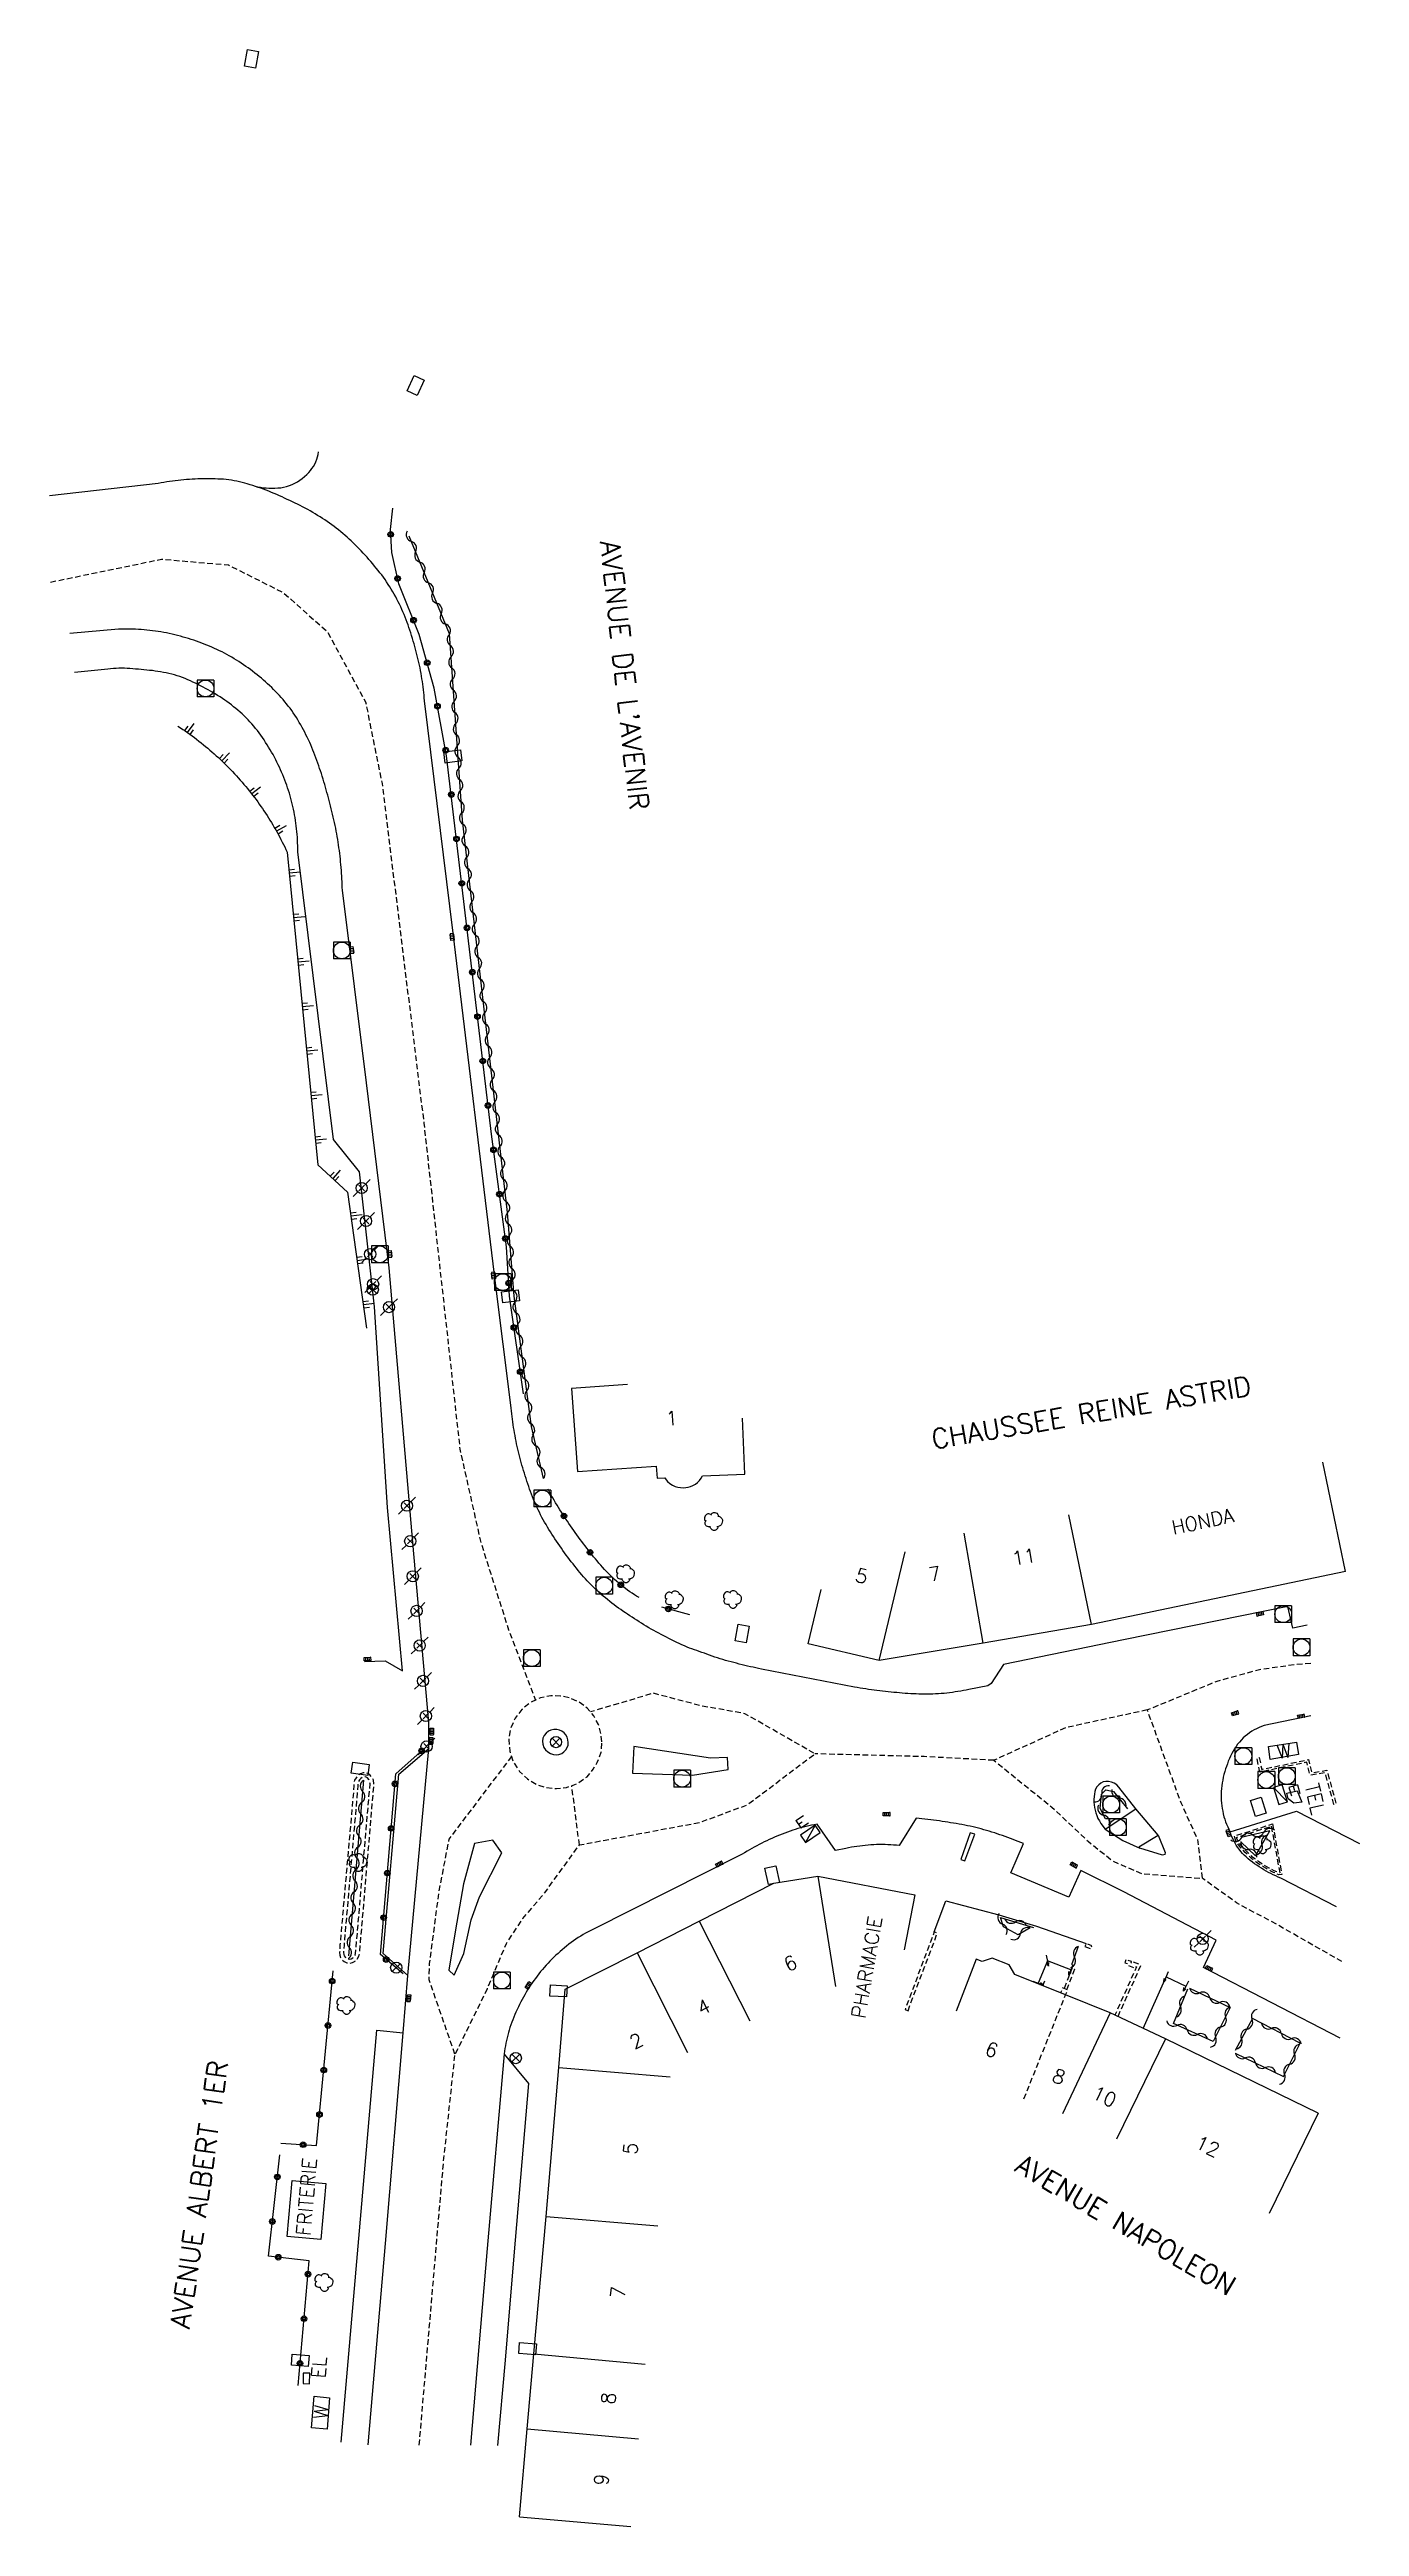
# Model space of a CAD drawing. Header units: millimetres. Extents: x 150050 to 151000, y 152675 to 153000.
# Drawn here: x 150528.7 to 150645.9, y 152695.9 to 152917.4 of the extents above; entities that cross this region are included whole.
import ezdxf
from ezdxf.enums import TextEntityAlignment as Align

# ---------------------------------------------------------------- set-up
doc = ezdxf.new("R2010")
doc.units = ezdxf.units.MM
doc.linetypes.add('DASHED', pattern=[0.75, 0.5, -0.25])
doc.layers.get('0').update_dxf_attribs({"linetype": 'CONTINUOUS'})
for name, color, linetype in [('W0001', 6, 'DASHED'), ('W0008', 7, 'CONTINUOUS'), ('W0017', 7, 'CONTINUOUS'), ('W0100', 7, 'CONTINUOUS'), ('W0105', 7, 'CONTINUOUS'), ('W0112', 1, 'DASHED'), ('W0211', 2, 'CONTINUOUS'), ('W0300', 7, 'CONTINUOUS'), ('W0310', 3, 'CONTINUOUS'), ('W0322', 7, 'CONTINUOUS'), ('W0400', 7, 'CONTINUOUS'), ('W0420', 7, 'CONTINUOUS'), ('W0430', 7, 'CONTINUOUS'), ('W0454', 7, 'CONTINUOUS'), ('W0469', 7, 'CONTINUOUS'), ('W0984', 7, 'CONTINUOUS'), ('W0989', 7, 'CONTINUOUS'), ('W0991', 7, 'CONTINUOUS'), ('W1102', 7, 'CONTINUOUS'), ('W1471', 7, 'CONTINUOUS')]:
    doc.layers.add(name, color=color, linetype=linetype)
doc.styles.get("Standard").update_dxf_attribs({"font": 'romans.shx', "width": 0.85})

msp = doc.modelspace()

# ---------------------------------------------------------------- texts
at = {"layer": 'W0984'}
for s, rotation, p in [('HONDA', 11.7545, (150631.84, 152785.76)), ('W', 8.796, (150639.12, 152765.23)), ('TEL', 282.845, (150641.9, 152760.93)), ('PHARMACIE', 80.2518, (150601.82, 152745.89)), ('FRITERIE', 85.0888, (150551.72, 152725.36)), ('EL', 85.7176, (150552.83, 152710.1)), ('W', 85.5282, (150553.01, 152706.12))]:
    msp.add_text(s, height=1.25, rotation=rotation, dxfattribs=at).set_placement(p, align=Align.MIDDLE)
at = {"layer": 'W0989'}
msp.add_text("AVENUE DE L'AVENIR", height=1.75, rotation=276.2522, dxfattribs=at).set_placement((150577.97, 152873.37))
for s, rotation, p in [('CHAUSSEE REINE ASTRID', 9.6357, (150621.88, 152795.5)), ('AVENUE ALBERT 1ER', 81.8017, (150542.1, 152725.58)), ('AVENUE NAPOLEON', 329.5576, (150624.96, 152722.84))]:
    msp.add_text(s, height=1.75, rotation=rotation, dxfattribs=at).set_placement(p, align=Align.MIDDLE)
at = {"layer": 'W0991'}
for s, rotation, p in [('1', 2.9605, (150584.37, 152794.99)), ('11', 9.8929, (150615.87, 152782.59)), ('5', 346.6123, (150601.36, 152780.87)), ('7', 9.4264, (150607.88, 152781.09)), ('6', 26.4004, (150594.98, 152746.24)), ('4', 27.0105, (150587.22, 152742.35)), ('2', 26.7793, (150581.21, 152739.3)), ('6', 338.0975, (150612.98, 152738.51)), ('8', 338.3148, (150619, 152736.1)), ('10', 334.8357, (150623.07, 152734.32)), ('5', 85.242, (150580.68, 152729.67)), ('12', 334.046, (150632.29, 152729.87)), ('7', 84.8283, (150579.56, 152716.82)), ('8', 84.9622, (150578.71, 152707.33)), ('9', 85.0156, (150578.08, 152700.06))]:
    msp.add_text(s, height=1.25, rotation=rotation, dxfattribs=at).set_placement(p, align=Align.MIDDLE)

# ---------------------------------------------------------------- blocks, each defined once
blk = doc.blocks.new('T300')
for p, q in [((-0.8, 0.51), (-0.86, 0.34)), ((-0.86, 0.34), (-0.86, 0.17)), ((-0.86, 0.17), (-0.74, 0.06)), ((-0.69, 0.63), (-0.8, 0.51)), ((-0.8, -0.06), (-0.74, 0.06)), ((-0.74, 0.06), (-0.69, 0.11)), ((-0.57, 0.69), (-0.69, 0.63)), ((-0.46, 0.69), (-0.57, 0.69)), ((-0.29, 0.63), (-0.46, 0.69)), ((-0.29, 0.63), (-0.17, 0.74)), ((-0.23, 0.57), (-0.29, 0.63)), ((-0.17, 0.74), (-0.06, 0.8)), ((-0.06, 0.8), (0.06, 0.8)), ((0.06, 0.8), (0.23, 0.74)), ((0.23, 0.74), (0.34, 0.63)), ((0.34, 0.63), (0.4, 0.51)), ((0.46, 0.46), (0.34, 0.46)), ((0.4, 0.51), (0.4, 0.46)), ((0.57, 0.4), (0.46, 0.46)), ((0.57, 0.4), (0.69, 0.29)), ((0.69, 0.29), (0.74, 0.17)), ((0.74, 0.06), (0.69, -0.17)), ((0.74, 0.17), (0.74, 0.06)), ((-0.8, -0.17), (-0.8, -0.06)), ((-0.8, -0.23), (-0.8, -0.17)), ((-0.74, -0.34), (-0.8, -0.23)), ((-0.69, -0.4), (-0.74, -0.34)), ((-0.51, -0.46), (-0.69, -0.4)), ((-0.4, -0.46), (-0.51, -0.46)), ((-0.4, -0.46), (-0.34, -0.46)), ((-0.34, -0.46), (-0.34, -0.4)), ((-0.34, -0.51), (-0.34, -0.46)), ((-0.29, -0.63), (-0.34, -0.51)), ((-0.17, -0.74), (-0.29, -0.63)), ((-0.06, -0.8), (-0.17, -0.74)), ((0.06, -0.8), (-0.06, -0.8)), ((0.17, -0.74), (0.06, -0.8)), ((0.23, -0.69), (0.17, -0.74)), ((0.29, -0.46), (0.23, -0.46)), ((0.29, -0.63), (0.23, -0.69)), ((0.46, -0.4), (0.29, -0.46)), ((0.34, -0.51), (0.29, -0.63)), ((0.34, -0.51), (0.34, -0.46)), ((0.57, -0.34), (0.46, -0.4)), ((0.63, -0.29), (0.57, -0.34)), ((0.69, -0.17), (0.63, -0.29))]:
    blk.add_line(p, q)
blk = doc.blocks.new('T420')
for p, q in [((0.75, 0.75), (-0.75, 0.75)), ((-0.75, 0.75), (-0.75, -0.75)), ((0.75, 0.75), (0.75, -0.75)), ((0.75, -0.75), (-0.75, -0.75))]:
    blk.add_line(p, q)
blk.add_ellipse((0, 0), major_axis=(-0.53, 0.53), ratio=1, start_param=3.926991, end_param=10.210176)
blk = doc.blocks.new('t105o')
for p, q in [((-0.5, 0), (0.5, 0)), ((0.5, 0), (0.2, 0.1)), ((0.5, 0), (0.2, -0.1))]:
    blk.add_line(p, q)
blk = doc.blocks.new('T400')
for p, q in [((-0.15, 0.3), (0.15, 0.3)), ((-0.15, -0.25), (-0.15, 0.3)), ((-0.15, 0.15), (0.15, 0.15)), ((-0.15, 0), (0.15, 0)), ((0.15, 0.3), (0.15, -0.25)), ((-0.15, -0.15), (0.15, -0.15)), ((-0.15, -0.25), (-0.15, -0.3)), ((-0.15, -0.3), (0.15, -0.3)), ((0.15, -0.3), (0.15, -0.25))]:
    blk.add_line(p, q)
blk = doc.blocks.new('T454')
for p, q in [((-0.25, 0.25), (0.25, -0.25)), ((-0.25, -0.25), (0.25, 0.25)), ((0.75, 0.75), (0.375, 0.375)), ((-0.375, -0.375), (-0.75, -0.75))]:
    blk.add_line(p, q)
blk.add_ellipse((0, 0), major_axis=(0.354, 0.354), ratio=1, start_param=5.497787143782138, end_param=11.78097245096172)
blk = doc.blocks.new('T430')
at = {"flags": 128}
for points in [[(0.8, 0.8), (-0.8, 0.8)], [(-0.8, 0.8), (-0.8, 0)], [(0.8, 0.8), (-0.8, 0)], [(-0.8, 0), (0.8, 0)], [(-0.4, 2.1), (0.4, 2.1)], [(-0.4, 2.1), (-0.4, 1.3)], [(-0.4, 1.7), (0, 1.7)], [(-0.4, 1.3), (0.4, 1.3)], [(0.8, 0), (0.8, 0.8)]]:
    blk.add_lwpolyline(points, dxfattribs=at)
blk = doc.blocks.new('t322o')
at = {"color": 0, "linetype": 'Continuous'}
for radius in [0.25, 0.15]:
    blk.add_circle((0, 0), radius, dxfattribs=at)
blk = doc.blocks.new('t310o')
at = {"color": 0, "linetype": 'Continuous'}
for centre, start, end in [((-0.5, 0.38), 216.8699, 323.1304), ((0.5, -0.37), 36.8699, 143.1303)]:
    blk.add_arc(centre, 0.625, start, end, dxfattribs=at)
blk = doc.blocks.new('t211o')
at = {"color": 0, "linetype": 'Continuous'}
for p, q in [((-0.29, 0.5), (-0.29, 0)), ((0, 1), (0, 0)), ((0.29, 0.5), (0.29, 0))]:
    blk.add_line(p, q, dxfattribs=at)
blk = doc.blocks.new('T1471')
at = {"color": 0, "linetype": 'Continuous', "flags": 128}
blk.add_lwpolyline([(-0.75, -0.5), (-0.75, 0.5), (0.75, 0.5), (0.75, -0.5), (-0.75, -0.5)], dxfattribs=at)
blk = doc.blocks.new('T469')
at = {"color": 0, "linetype": 'Continuous', "flags": 128}
for points in [[(-0.35, 0.35), (0.35, -0.35)], [(-0.35, -0.35), (0.35, 0.35)]]:
    blk.add_lwpolyline(points, dxfattribs=at)
at = {"color": 0, "linetype": 'Continuous'}
blk.add_circle((0, 0), 0.5, dxfattribs=at)

# ---------------------------------------------------------------- linework, layer by layer
at = {"layer": 'W0001', "flags": 128}
for points in [[(150528.81, 152869.76), (150538.74, 152871.81), (150544.72, 152871.3), (150549.66, 152868.8), (150553.57, 152865.32), (150556.99, 152859.04), (150558.46, 152851.75), (150562.2, 152821.37), (150565.42, 152792.23), (150567.29, 152783.88), (150569.78, 152776.06), (150572.19, 152769.77)], [(150626.9, 152768.9), (150619.59, 152767.3), (150613.18, 152764.39), (150618.35, 152760.21), (150621.63, 152757.12), (150623.84, 152755.37), (150626.42, 152754.26), (150631.83, 152753.83), (150631.41, 152757.32), (150629.93, 152760.58), (150629.11, 152762.81), (150626.9, 152768.9), (150633.14, 152771.48), (150636.94, 152772.52), (150640.07, 152772.96), (150641.58, 152773.08)], [(150570.04, 152764.74), (150564.44, 152757.34), (150563.54, 152752.73), (150562.69, 152746.22), (150562.64, 152744.78), (150564.98, 152738.04), (150567.88, 152743.97), (150569.58, 152748.01), (150571.05, 152750.25), (150572.91, 152752.41), (150576.11, 152756.82), (150583.02, 152758.12), (150586.89, 152758.84), (150591.1, 152760.4), (150597.18, 152764.97), (150590.92, 152768.56), (150586.9, 152769.28), (150582.73, 152770.39), (150577.1, 152768.72)], [(150613.18, 152764.39), (150606.95, 152764.72), (150597.18, 152764.97)], [(150576.11, 152756.82), (150575.43, 152762.13)], [(150644.31, 152746.39), (150638.49, 152749.7), (150634.89, 152751.64), (150631.83, 152753.83)], [(150561.79, 152703.15), (150563.97, 152728.57), (150564.98, 152738.04)]]:
    msp.add_lwpolyline(points, dxfattribs=at)
msp.add_lwpolyline([(150578.11, 152766.05), (150578.05, 152766.75), (150577.82, 152767.58), (150577.39, 152768.38), (150576.81, 152769.05), (150576.1, 152769.59), (150575.28, 152769.96), (150574.43, 152770.14), (150573.56, 152770.16), (150572.64, 152769.98), (150571.73, 152769.56), (150570.97, 152768.93), (150570.37, 152768.16), (150569.95, 152767.23), (150569.79, 152766.22), (150569.88, 152765.22), (150570.2, 152764.25), (150570.76, 152763.38), (150571.48, 152762.72), (150572.27, 152762.25), (150573.13, 152761.95), (150574.07, 152761.86), (150574.96, 152761.97), (150575.89, 152762.29), (150576.8, 152762.92), (150577.34, 152763.59), (150577.71, 152764.19), (150578.07, 152765.11)], close=True, dxfattribs=at)
at = {"layer": 'W0008', "flags": 128}
for points in [[(150547.01, 152878.36), (150547.11, 152878.33), (150547.36, 152878.28), (150547.6, 152878.24), (150547.84, 152878.2), (150548.09, 152878.18), (150548.34, 152878.17), (150548.6, 152878.16), (150548.87, 152878.16), (150549.14, 152878.18), (150549.4, 152878.2), (150549.66, 152878.25), (150549.92, 152878.31), (150550.18, 152878.39), (150550.43, 152878.49), (150550.67, 152878.61), (150550.89, 152878.74), (150551.11, 152878.88), (150551.33, 152879.04), (150551.53, 152879.21), (150551.73, 152879.39), (150551.9, 152879.55), (150552.05, 152879.73), (150552.19, 152879.91), (150552.32, 152880.11), (150552.44, 152880.31), (150552.54, 152880.52), (150552.62, 152880.74), (150552.69, 152880.96), (150552.74, 152881.18), (150552.78, 152881.41)], [(150641.21, 152776.47), (150639.92, 152776.2), (150639.48, 152778.15), (150624.78, 152775.16), (150614.04, 152772.95), (150612.93, 152771.27), (150612.64, 152771.04), (150610.95, 152770.72), (150610.7, 152770.67), (150610.46, 152770.62), (150610.21, 152770.58), (150609.96, 152770.53), (150609.72, 152770.5), (150609.47, 152770.46), (150609.22, 152770.43), (150608.97, 152770.4), (150608.72, 152770.38), (150608.47, 152770.36), (150608.22, 152770.34), (150607.97, 152770.33), (150607.72, 152770.32), (150607.48, 152770.31), (150607.23, 152770.31), (150606.98, 152770.31), (150606.73, 152770.31), (150606.48, 152770.32), (150606.23, 152770.33), (150605.99, 152770.34), (150605.74, 152770.35), (150605.49, 152770.36), (150605.24, 152770.38), (150604.99, 152770.4), (150604.74, 152770.42), (150604.49, 152770.44), (150604.23, 152770.46), (150603.98, 152770.48), (150603.73, 152770.51), (150603.48, 152770.53), (150603.22, 152770.56), (150602.97, 152770.59), (150602.72, 152770.63), (150602.47, 152770.66), (150602.22, 152770.69), (150601.97, 152770.73), (150601.72, 152770.77), (150601.47, 152770.81), (150601.21, 152770.85), (150600.96, 152770.89), (150600.71, 152770.94), (150592.39, 152772.54), (150592.14, 152772.6), (150591.89, 152772.65), (150591.64, 152772.71), (150591.4, 152772.76), (150591.15, 152772.82), (150590.9, 152772.88), (150590.66, 152772.94), (150590.41, 152773), (150590.16, 152773.07), (150589.92, 152773.13), (150589.67, 152773.2), (150589.43, 152773.27), (150589.18, 152773.33), (150588.94, 152773.41), (150588.7, 152773.48), (150588.45, 152773.55), (150588.22, 152773.62), (150587.98, 152773.7), (150587.75, 152773.79), (150587.52, 152773.87), (150587.29, 152773.96), (150587.05, 152774.04), (150586.82, 152774.13), (150586.6, 152774.2), (150586.39, 152774.27), (150586.17, 152774.35), (150585.96, 152774.43), (150585.74, 152774.52), (150585.51, 152774.62), (150585.28, 152774.72), (150585.04, 152774.83), (150584.81, 152774.94), (150584.58, 152775.05), (150584.35, 152775.16), (150584.12, 152775.28), (150583.89, 152775.39), (150583.66, 152775.51), (150583.43, 152775.63), (150583.21, 152775.75), (150582.98, 152775.87), (150582.76, 152776), (150582.53, 152776.12), (150582.31, 152776.25), (150582.09, 152776.39), (150581.87, 152776.52), (150581.66, 152776.65), (150581.45, 152776.78), (150581.25, 152776.91), (150581.04, 152777.04), (150580.83, 152777.18), (150580.62, 152777.31), (150580.42, 152777.45), (150580.22, 152777.59), (150580.01, 152777.73), (150579.81, 152777.87), (150579.61, 152778.01), (150579.41, 152778.15), (150579.22, 152778.3), (150579.02, 152778.45), (150578.83, 152778.6), (150578.63, 152778.76), (150578.44, 152778.91), (150578.25, 152779.07), (150578.07, 152779.23), (150577.88, 152779.4), (150577.7, 152779.57), (150577.52, 152779.74), (150577.34, 152779.91), (150577.17, 152780.08), (150576.99, 152780.26), (150576.82, 152780.44), (150576.65, 152780.62), (150576.49, 152780.81), (150576.32, 152780.99), (150576.16, 152781.18), (150576, 152781.37), (150575.84, 152781.56), (150575.69, 152781.76), (150575.54, 152781.95), (150575.38, 152782.15), (150575.23, 152782.35), (150575.09, 152782.55), (150574.94, 152782.75), (150574.79, 152782.95), (150574.64, 152783.16), (150574.5, 152783.36), (150574.35, 152783.57), (150574.21, 152783.77), (150574.06, 152783.98), (150573.92, 152784.19), (150573.79, 152784.4), (150573.65, 152784.61), (150573.52, 152784.82), (150573.38, 152785.04), (150573.25, 152785.25), (150573.13, 152785.47), (150573, 152785.68), (150572.88, 152785.9), (150572.76, 152786.12), (150572.64, 152786.35), (150572.53, 152786.57), (150572.42, 152786.8), (150572.31, 152787.03), (150572.21, 152787.26), (150572.11, 152787.49), (150572.02, 152787.72), (150571.93, 152787.95), (150571.84, 152788.19), (150571.75, 152788.42), (150571.66, 152788.65), (150571.58, 152788.89), (150571.49, 152789.12), (150571.41, 152789.36), (150571.34, 152789.59), (150571.26, 152789.83), (150571.19, 152790.06), (150571.11, 152790.3), (150571.04, 152790.54), (150570.97, 152790.78), (150570.91, 152791.01), (150570.84, 152791.25), (150570.78, 152791.49), (150570.72, 152791.73), (150570.66, 152791.97), (150570.61, 152792.21), (150570.55, 152792.46), (150570.5, 152792.7), (150570.45, 152792.94), (150570.4, 152793.18), (150570.36, 152793.43), (150570.31, 152793.67), (150570.27, 152793.91), (150570.23, 152794.16), (150570.19, 152794.4), (150570.16, 152794.65), (150570.12, 152794.9), (150570.09, 152795.14), (150570.06, 152795.39), (150570.03, 152795.64), (150570.01, 152795.89), (150569.98, 152796.14), (150568.6, 152807.07), (150564.83, 152838.36), (150562.26, 152859.15), (150562.24, 152859.4), (150562.22, 152859.65), (150562.19, 152859.89), (150562.17, 152860.14), (150562.14, 152860.38), (150562.1, 152860.63), (150562.07, 152860.87), (150562.03, 152861.12), (150561.99, 152861.36), (150561.95, 152861.6), (150561.9, 152861.84), (150561.86, 152862.09), (150561.81, 152862.33), (150561.75, 152862.57), (150561.7, 152862.81), (150561.64, 152863.05), (150561.58, 152863.29), (150561.52, 152863.53), (150561.46, 152863.77), (150561.39, 152864.01), (150561.32, 152864.25), (150561.25, 152864.49), (150561.18, 152864.73), (150561.1, 152864.97), (150561.03, 152865.21), (150560.95, 152865.45), (150560.87, 152865.69), (150560.79, 152865.93), (150560.7, 152866.16), (150560.61, 152866.4), (150560.52, 152866.63), (150560.43, 152866.86), (150560.33, 152867.09), (150560.23, 152867.32), (150560.13, 152867.55), (150560.02, 152867.78), (150559.91, 152868.01), (150559.79, 152868.23), (150559.68, 152868.45), (150559.55, 152868.68), (150559.43, 152868.9), (150559.29, 152869.12), (150559.16, 152869.34), (150559.02, 152869.56), (150558.87, 152869.77), (150558.73, 152869.98), (150558.58, 152870.19), (150558.43, 152870.4), (150558.27, 152870.6), (150558.11, 152870.8), (150557.95, 152871), (150557.79, 152871.2), (150557.63, 152871.4), (150557.46, 152871.59), (150557.29, 152871.79), (150557.12, 152871.98), (150556.95, 152872.17), (150556.77, 152872.36), (150556.6, 152872.55), (150556.42, 152872.73), (150556.25, 152872.91), (150556.07, 152873.09), (150555.89, 152873.26), (150555.71, 152873.44), (150555.52, 152873.61), (150555.34, 152873.78), (150555.15, 152873.94), (150554.96, 152874.11), (150554.77, 152874.27), (150554.57, 152874.42), (150554.37, 152874.58), (150554.17, 152874.73), (150553.97, 152874.88), (150553.77, 152875.03), (150553.56, 152875.18), (150553.35, 152875.32), (150553.14, 152875.46), (150552.92, 152875.6), (150552.7, 152875.73), (150552.48, 152875.87), (150552.26, 152875.99), (150552.04, 152876.12), (150551.82, 152876.24), (150551.59, 152876.37), (150551.36, 152876.48), (150551.14, 152876.6), (150550.91, 152876.72), (150550.68, 152876.83), (150550.45, 152876.94), (150550.22, 152877.05), (150549.99, 152877.16), (150549.75, 152877.27), (150549.52, 152877.38), (150549.29, 152877.48), (150549.05, 152877.58), (150548.82, 152877.68), (150548.58, 152877.78), (150548.35, 152877.88), (150548.11, 152877.97), (150547.87, 152878.06), (150547.63, 152878.15), (150547.39, 152878.23), (150547.15, 152878.31), (150546.9, 152878.39), (150546.66, 152878.47), (150546.41, 152878.54), (150546.18, 152878.6), (150545.95, 152878.67), (150545.72, 152878.72), (150545.48, 152878.78), (150545.25, 152878.83), (150545.01, 152878.87), (150544.77, 152878.91), (150544.53, 152878.94), (150544.29, 152878.96), (150544.04, 152878.97), (150543.78, 152878.98), (150543.53, 152878.99), (150543.27, 152879), (150543.01, 152879), (150542.76, 152879.01), (150542.5, 152879), (150542.25, 152879), (150541.99, 152878.99), (150541.74, 152878.98), (150541.49, 152878.97), (150541.23, 152878.95), (150540.98, 152878.93), (150540.72, 152878.91), (150540.47, 152878.89), (150540.22, 152878.86), (150539.96, 152878.83), (150539.71, 152878.79), (150539.46, 152878.76), (150539.2, 152878.72), (150538.95, 152878.68), (150538.7, 152878.63), (150538.45, 152878.58), (150528.72, 152877.47)], [(150557.22, 152703.18), (150558.77, 152721.17), (150560.35, 152740.02), (150560.77, 152745.14), (150562.65, 152765.45), (150562.66, 152767.77), (150561.22, 152783.88), (150559.11, 152808.43), (150557.06, 152824.99), (150554.91, 152842.2), (150554.9, 152842.45), (150554.89, 152842.71), (150554.88, 152842.96), (150554.87, 152843.22), (150554.86, 152843.47), (150554.84, 152843.73), (150554.83, 152843.98), (150554.81, 152844.23), (150554.79, 152844.49), (150554.76, 152844.74), (150554.74, 152844.99), (150554.71, 152845.24), (150554.68, 152845.5), (150554.65, 152845.75), (150554.61, 152846), (150554.58, 152846.25), (150554.54, 152846.5), (150554.5, 152846.75), (150554.46, 152847), (150554.41, 152847.25), (150554.36, 152847.5), (150554.32, 152847.75), (150554.27, 152848), (150554.21, 152848.25), (150554.16, 152848.5), (150554.1, 152848.75), (150554.04, 152849), (150553.98, 152849.25), (150553.92, 152849.49), (150553.86, 152849.74), (150553.79, 152849.98), (150553.73, 152850.22), (150553.66, 152850.47), (150553.6, 152850.71), (150553.53, 152850.95), (150553.47, 152851.19), (150553.4, 152851.43), (150553.33, 152851.67), (150553.26, 152851.91), (150553.19, 152852.15), (150553.11, 152852.39), (150553.04, 152852.63), (150552.96, 152852.87), (150552.88, 152853.1), (150552.8, 152853.34), (150552.72, 152853.58), (150552.64, 152853.81), (150552.55, 152854.05), (150552.46, 152854.28), (150552.37, 152854.51), (150552.28, 152854.74), (150552.18, 152854.97), (150552.09, 152855.2), (150551.99, 152855.43), (150551.88, 152855.66), (150551.77, 152855.88), (150551.66, 152856.11), (150551.55, 152856.33), (150551.43, 152856.55), (150551.31, 152856.77), (150551.19, 152856.99), (150551.06, 152857.21), (150550.93, 152857.43), (150550.8, 152857.64), (150550.66, 152857.86), (150550.52, 152858.07), (150550.38, 152858.27), (150550.23, 152858.48), (150550.08, 152858.67), (150549.92, 152858.87), (150549.77, 152859.06), (150549.61, 152859.25), (150549.44, 152859.44), (150549.28, 152859.63), (150549.11, 152859.81), (150548.94, 152859.99), (150548.76, 152860.16), (150548.59, 152860.34), (150548.41, 152860.51), (150548.23, 152860.67), (150548.04, 152860.84), (150547.86, 152861), (150547.67, 152861.16), (150547.47, 152861.32), (150547.28, 152861.48), (150547.09, 152861.63), (150546.89, 152861.78), (150546.69, 152861.93), (150546.49, 152862.08), (150546.28, 152862.22), (150546.08, 152862.37), (150545.87, 152862.51), (150545.66, 152862.65), (150545.45, 152862.78), (150545.23, 152862.91), (150545.02, 152863.04), (150544.8, 152863.16), (150544.59, 152863.28), (150544.37, 152863.4), (150544.15, 152863.51), (150543.93, 152863.62), (150543.7, 152863.73), (150543.48, 152863.83), (150543.25, 152863.94), (150543.02, 152864.03), (150542.79, 152864.13), (150542.56, 152864.22), (150542.33, 152864.31), (150542.1, 152864.4), (150541.86, 152864.48), (150541.63, 152864.56), (150541.39, 152864.64), (150541.15, 152864.71), (150540.91, 152864.78), (150540.67, 152864.85), (150540.43, 152864.92), (150540.18, 152864.99), (150539.93, 152865.05), (150539.68, 152865.1), (150539.43, 152865.16), (150539.19, 152865.21), (150538.94, 152865.26), (150538.69, 152865.3), (150538.44, 152865.34), (150538.19, 152865.38), (150537.94, 152865.41), (150537.69, 152865.44), (150537.43, 152865.47), (150537.18, 152865.49), (150536.93, 152865.51), (150536.68, 152865.53), (150536.42, 152865.54), (150536.17, 152865.55), (150535.92, 152865.56), (150535.66, 152865.56), (150535.41, 152865.56), (150535.15, 152865.55), (150534.9, 152865.55), (150530.55, 152865.16)], [(150556.88, 152773.23), (150558.75, 152773.3), (150560.3, 152772.38), (150558.96, 152787.01), (150557.78, 152804.95), (150556.45, 152817.03), (150554.13, 152819.9), (150550.93, 152845.65), (150550.93, 152845.91), (150550.92, 152846.17), (150550.91, 152846.43), (150550.9, 152846.68), (150550.89, 152846.94), (150550.87, 152847.19), (150550.84, 152847.45), (150550.82, 152847.7), (150550.79, 152847.95), (150550.76, 152848.2), (150550.72, 152848.45), (150550.68, 152848.7), (150550.64, 152848.94), (150550.59, 152849.19), (150550.54, 152849.44), (150550.49, 152849.68), (150550.43, 152849.92), (150550.37, 152850.16), (150550.31, 152850.4), (150550.24, 152850.64), (150550.17, 152850.88), (150550.1, 152851.12), (150550.02, 152851.36), (150549.94, 152851.59), (150549.85, 152851.82), (150549.77, 152852.06), (150549.68, 152852.29), (150549.58, 152852.52), (150549.48, 152852.75), (150549.38, 152852.98), (150549.28, 152853.21), (150549.17, 152853.43), (150549.06, 152853.66), (150548.95, 152853.88), (150548.83, 152854.1), (150548.71, 152854.33), (150548.58, 152854.55), (150548.45, 152854.77), (150548.32, 152854.99), (150548.19, 152855.2), (150548.05, 152855.42), (150547.91, 152855.64), (150547.76, 152855.85), (150547.61, 152856.06), (150547.46, 152856.28), (150547.31, 152856.48), (150547.15, 152856.68), (150546.99, 152856.88), (150546.82, 152857.07), (150546.65, 152857.26), (150546.48, 152857.44), (150546.3, 152857.62), (150546.12, 152857.8), (150545.94, 152857.97), (150545.76, 152858.14), (150545.57, 152858.3), (150545.38, 152858.46), (150545.19, 152858.62), (150544.99, 152858.77), (150544.79, 152858.92), (150544.59, 152859.07), (150544.39, 152859.21), (150544.18, 152859.35), (150543.97, 152859.49), (150543.76, 152859.62), (150543.55, 152859.76), (150543.34, 152859.88), (150543.12, 152860.01), (150542.9, 152860.13), (150542.68, 152860.25), (150542.46, 152860.37), (150542.23, 152860.49), (150542.01, 152860.6), (150541.78, 152860.71), (150541.55, 152860.82), (150541.32, 152860.93), (150541.09, 152861.03), (150540.85, 152861.13), (150540.61, 152861.23), (150540.37, 152861.31), (150540.13, 152861.39), (150539.89, 152861.46), (150539.65, 152861.52), (150539.4, 152861.58), (150539.16, 152861.64), (150538.91, 152861.68), (150538.66, 152861.73), (150538.42, 152861.77), (150538.17, 152861.8), (150537.92, 152861.84), (150537.67, 152861.86), (150537.42, 152861.89), (150537.17, 152861.92), (150536.92, 152861.94), (150536.67, 152861.96), (150536.41, 152861.98), (150536.16, 152862), (150535.91, 152862.02), (150535.66, 152862.04), (150535.42, 152862.05), (150535.17, 152862.05), (150534.93, 152862.05), (150534.68, 152862.04), (150534.44, 152862.02), (150534.19, 152862), (150533.95, 152861.97), (150530.97, 152861.68)], [(150641.52, 152768.36), (150637.36, 152767.49), (150637.12, 152767.41), (150636.89, 152767.32), (150636.67, 152767.22), (150636.45, 152767.11), (150636.25, 152766.99), (150636.04, 152766.85), (150635.85, 152766.71), (150635.66, 152766.55), (150635.48, 152766.39), (150635.31, 152766.21), (150635.14, 152766.02), (150634.98, 152765.82), (150634.84, 152765.62), (150634.7, 152765.42), (150634.57, 152765.21), (150634.45, 152764.99), (150634.34, 152764.77), (150634.24, 152764.55), (150634.14, 152764.32), (150634.06, 152764.09), (150633.97, 152763.85), (150633.9, 152763.62), (150633.82, 152763.38), (150633.75, 152763.13), (150633.69, 152762.87), (150633.64, 152762.62), (150633.6, 152762.37), (150633.56, 152762.11), (150633.54, 152761.86), (150633.52, 152761.6), (150633.51, 152761.35), (150633.51, 152761.09), (150633.52, 152760.83), (150633.53, 152760.57), (150633.56, 152760.32), (150633.59, 152760.07), (150633.64, 152759.83), (150633.69, 152759.59), (150633.75, 152759.35), (150633.82, 152759.12), (150633.9, 152758.89), (150633.99, 152758.67), (150634.09, 152758.44), (150634.2, 152758.22), (150634.32, 152758), (150640.25, 152759.83), (150645.87, 152756.95)], [(150560.78, 152745.14), (150558.55, 152747.1), (150559.96, 152763.15), (150562.65, 152765.44)], [(150627.87, 152757.71), (150625.86, 152760.05)], [(150644.14, 152739.53), (150631.92, 152745.87), (150633.06, 152748.32), (150624.81, 152752.62), (150620.95, 152754.55), (150619.87, 152752.16), (150614.68, 152754.32), (150615.82, 152756.94), (150615.59, 152757.04), (150615.36, 152757.13), (150615.12, 152757.22), (150614.89, 152757.31), (150614.66, 152757.4), (150614.43, 152757.49), (150614.19, 152757.57), (150613.96, 152757.66), (150613.72, 152757.74), (150613.48, 152757.82), (150613.25, 152757.89), (150613.01, 152757.97), (150612.77, 152758.04), (150612.53, 152758.11), (150612.29, 152758.18), (150612.05, 152758.25), (150611.81, 152758.31), (150611.56, 152758.37), (150611.32, 152758.43), (150611.07, 152758.49), (150610.82, 152758.54), (150610.57, 152758.59), (150610.32, 152758.64), (150610.07, 152758.69), (150609.82, 152758.73), (150609.57, 152758.77), (150609.31, 152758.81), (150609.06, 152758.85), (150608.81, 152758.89), (150608.56, 152758.93), (150608.31, 152758.97), (150608.05, 152759.01), (150607.79, 152759.05), (150607.53, 152759.08), (150607.27, 152759.11), (150607.01, 152759.14), (150606.75, 152759.17), (150606.49, 152759.2), (150606.23, 152759.22), (150604.72, 152756.76), (150604.47, 152756.79), (150604.21, 152756.81), (150603.96, 152756.83), (150603.7, 152756.84), (150603.45, 152756.85), (150603.19, 152756.85), (150602.94, 152756.85), (150602.68, 152756.85), (150602.43, 152756.84), (150602.18, 152756.82), (150601.93, 152756.8), (150601.68, 152756.78), (150601.43, 152756.75), (150601.18, 152756.72), (150600.93, 152756.69), (150600.69, 152756.65), (150600.44, 152756.61), (150600.19, 152756.56), (150599.95, 152756.51), (150599.02, 152756.33), (150597.36, 152758.67), (150597.12, 152758.63), (150596.87, 152758.58), (150596.63, 152758.53), (150596.39, 152758.47), (150596.14, 152758.41), (150595.9, 152758.35), (150595.66, 152758.28), (150595.42, 152758.21), (150595.19, 152758.13), (150594.95, 152758.05), (150594.71, 152757.97), (150594.48, 152757.88), (150594.25, 152757.79), (150594.01, 152757.7), (150593.78, 152757.61), (150593.55, 152757.51), (150593.32, 152757.41), (150593.09, 152757.3), (150592.87, 152757.2), (150592.64, 152757.09), (150592.42, 152756.98), (150592.19, 152756.87), (150591.97, 152756.75), (150591.75, 152756.63), (150591.53, 152756.51), (150591.32, 152756.39), (150591.1, 152756.26), (150590.88, 152756.13), (150590.67, 152756), (150577.37, 152749.28), (150577.13, 152749.17), (150576.9, 152749.05), (150576.67, 152748.93), (150576.45, 152748.8), (150576.23, 152748.67), (150576.01, 152748.53), (150575.79, 152748.39), (150575.58, 152748.24), (150575.37, 152748.09), (150575.16, 152747.94), (150574.96, 152747.77), (150574.77, 152747.61), (150574.57, 152747.45), (150574.39, 152747.29), (150574.2, 152747.12), (150574.01, 152746.95), (150573.83, 152746.78), (150573.65, 152746.6), (150573.48, 152746.42), (150573.31, 152746.24), (150573.14, 152746.06), (150572.97, 152745.87), (150572.8, 152745.68), (150572.64, 152745.49), (150572.49, 152745.29), (150572.33, 152745.1), (150572.18, 152744.89), (150572.03, 152744.69), (150571.89, 152744.49), (150571.75, 152744.28), (150571.61, 152744.07), (150571.48, 152743.86), (150571.35, 152743.65), (150571.23, 152743.43), (150571.1, 152743.22), (150570.98, 152743), (150570.87, 152742.78), (150570.76, 152742.56), (150570.65, 152742.33), (150570.54, 152742.11), (150570.44, 152741.88), (150570.34, 152741.65), (150570.24, 152741.42), (150570.15, 152741.19), (150570.06, 152740.96), (150569.98, 152740.73), (150569.9, 152740.5), (150569.83, 152740.27), (150569.76, 152740.04), (150569.7, 152739.8), (150569.64, 152739.57), (150569.59, 152739.33), (150569.54, 152739.09), (150569.49, 152738.85), (150569.45, 152738.61), (150569.41, 152738.37), (150569.38, 152738.13), (150567.87, 152720.74), (150566.37, 152703.13)], [(150623.12, 152758.23), (150624.71, 152757.22), (150626.22, 152756.53)], [(150643.82, 152751.29), (150638.83, 152753.86), (150638.61, 152753.95), (150638.39, 152754.05), (150638.17, 152754.15), (150637.95, 152754.26), (150637.73, 152754.37), (150637.52, 152754.49), (150637.31, 152754.61), (150637.1, 152754.74), (150636.9, 152754.87), (150636.7, 152755), (150636.5, 152755.14), (150636.31, 152755.29), (150636.11, 152755.44), (150635.92, 152755.59), (150635.74, 152755.75), (150635.57, 152755.91), (150635.41, 152756.07), (150635.26, 152756.25), (150635.12, 152756.43), (150634.98, 152756.62), (150634.86, 152756.81), (150634.72, 152757.04), (150634.6, 152757.27), (150634.48, 152757.5), (150634.38, 152757.75), (150634.32, 152758)], [(150554.8, 152703.41), (150556.4, 152721.62), (150557.98, 152740.26), (150560.35, 152740.02)], [(150569.38, 152738.1), (150571.55, 152735.5), (150570.25, 152720.07), (150569.47, 152710.75), (150568.79, 152703.11)]]:
    msp.add_lwpolyline(points, dxfattribs=at)
for points in [[(150575.11, 152765.98), (150575.09, 152766.22), (150575.02, 152766.45), (150574.9, 152766.67), (150574.74, 152766.85), (150574.55, 152767), (150574.34, 152767.1), (150574.09, 152767.15), (150573.82, 152767.15), (150573.57, 152767.1), (150573.34, 152767), (150573.13, 152766.83), (150572.96, 152766.61), (150572.85, 152766.37), (150572.81, 152766.11), (150572.84, 152765.83), (150572.93, 152765.55), (150573.08, 152765.32), (150573.28, 152765.14), (150573.53, 152764.99), (150573.78, 152764.9), (150574.03, 152764.88), (150574.28, 152764.91), (150574.53, 152765), (150574.73, 152765.14), (150574.89, 152765.33), (150575.02, 152765.54), (150575.1, 152765.73)], [(150587.84, 152764.59), (150580.98, 152765.63), (150580.85, 152763.24), (150586.22, 152763.06), (150589.42, 152763.57), (150589.35, 152764.63)], [(150624.36, 152761.99), (150624.17, 152762.19), (150623.95, 152762.34), (150623.71, 152762.45), (150623.43, 152762.5), (150623.19, 152762.5), (150622.96, 152762.46), (150622.74, 152762.36), (150622.55, 152762.21), (150622.39, 152762.03), (150622.28, 152761.82), (150622.22, 152761.6), (150622.17, 152761.37), (150622.14, 152761.14), (150622.12, 152760.89), (150622.12, 152760.65), (150622.15, 152760.41), (150622.18, 152760.17), (150622.24, 152759.93), (150622.3, 152759.69), (150622.38, 152759.44), (150622.49, 152759.2), (150622.61, 152758.97), (150622.75, 152758.75), (150623.12, 152758.23), (150625.86, 152760.05)], [(150565.79, 152747.12), (150566.44, 152750.13), (150567.18, 152752.18), (150569.18, 152756.11), (150568.37, 152757.26), (150566.73, 152756.94), (150565.75, 152753.34), (150565.02, 152749.23), (150564.42, 152745.63), (150564.91, 152745.17)], [(150626.13, 152756.66), (150627.87, 152757.71), (150628.51, 152756.14), (150628.47, 152755.97), (150628.25, 152755.9), (150626.22, 152756.53)]]:
    msp.add_lwpolyline(points, close=True, dxfattribs=at)
at = {"layer": 'W0017', "flags": 128}
msp.add_lwpolyline([(150610.59, 152755.39), (150611.47, 152757.79), (150611.05, 152757.91), (150610.22, 152755.51)], close=True, dxfattribs=at)
for points in [[(150607.85, 152749.04), (150608.87, 152751.82), (150613.61, 152750.57), (150617, 152749.57), (150620.16, 152748.45), (150621.43, 152748)], [(150626.54, 152740.42), (150628.58, 152745.03)]]:
    msp.add_lwpolyline(points, dxfattribs=at)
at = {"layer": 'W0100', "flags": 128}
for points in [[(150580.4, 152798), (150575.41, 152797.65), (150575.94, 152790.23), (150582.99, 152790.69), (150583.07, 152789.61), (150583.75, 152789.64), (150583.86, 152789.47), (150584, 152789.33), (150584.21, 152789.16), (150584.44, 152789.01), (150584.69, 152788.89), (150584.92, 152788.82), (150585.16, 152788.78), (150585.4, 152788.77), (150585.63, 152788.79), (150585.85, 152788.82), (150586.06, 152788.88), (150586.27, 152788.97), (150586.48, 152789.1), (150586.67, 152789.25), (150586.84, 152789.42), (150587, 152789.62), (150587.13, 152789.83), (150590.9, 152789.98), (150590.7, 152794.98)], [(150644.63, 152781.27), (150621.91, 152776.54), (150612.23, 152774.86), (150602.91, 152773.31), (150596.57, 152774.82), (150597.73, 152779.68)], [(150570.76, 152696.74), (150570.76, 152696.74), (150571.45, 152704.59), (150572.04, 152711.3), (150573.15, 152723.6), (150574.26, 152736.91), (150574.85, 152743.93), (150581.27, 152747.17), (150586.82, 152750), (150593.49, 152753.4), (150597.43, 152754.04), (150606.1, 152752.35), (150605.15, 152747.44)], [(150642.18, 152732.84), (150628.52, 152739.49), (150623.58, 152741.81), (150619.59, 152743.41), (150615.05, 152745.24), (150614.56, 152746.09), (150613.04, 152746.7), (150612.12, 152746.41), (150611.6, 152746.61), (150609.8, 152741.95)], [(150620.06, 152745.64), (150617.96, 152746.47), (150617.14, 152744.46)], [(150628.58, 152745.02), (150630.36, 152744.19)], [(150570.76, 152696.74), (150580.72, 152695.87)]]:
    msp.add_lwpolyline(points, dxfattribs=at)
for points in [[(150637.88, 152764.46), (150637.73, 152765.62), (150640.25, 152766.01), (150640.41, 152764.91)], [(150640.01, 152760.56), (150639.49, 152760.96), (150639.39, 152761.46), (150640.31, 152761.65), (150640.72, 152760.65)], [(150553.42, 152726.54), (150552.99, 152721.53), (150549.98, 152721.79), (150550.42, 152726.8)], [(150551.99, 152709.58), (150551.42, 152709.58), (150551.41, 152708.65), (150551.98, 152708.64)], [(150553.77, 152707.39), (150553.55, 152704.58), (150552.14, 152704.69), (150552.38, 152707.51)]]:
    msp.add_lwpolyline(points, close=True, dxfattribs=at)
at = {"layer": 'W0112', "flags": 128}
for points in [[(150636.91, 152764.64), (150637.13, 152763.58), (150641.32, 152764.45), (150641.61, 152763.28), (150642.96, 152763.5), (150643.79, 152760.49), (150643.59, 152760.44), (150642.81, 152763.27), (150641.46, 152763.05), (150641.17, 152764.21), (150636.97, 152763.34), (150636.71, 152764.6)], [(150554.67, 152747.2), (150554.69, 152746.96), (150554.76, 152746.75), (150554.89, 152746.56), (150555.07, 152746.4), (150555.32, 152746.28), (150555.57, 152746.25), (150555.83, 152746.32), (150556.06, 152746.44), (150556.24, 152746.6), (150556.37, 152746.81), (150556.45, 152747.05), (150557.74, 152762.3), (150557.7, 152762.6), (150557.58, 152762.86), (150557.38, 152763.09), (150557.19, 152763.21), (150556.99, 152763.27), (150556.77, 152763.26), (150556.52, 152763.18), (150556.31, 152763.03), (150556.14, 152762.83), (150556.01, 152762.61), (150555.95, 152762.37), (150555.95, 152762.11), (150554.7, 152747.89)], [(150555.02, 152747.2), (150555.04, 152747.03), (150555.08, 152746.91), (150555.16, 152746.8), (150555.27, 152746.7), (150555.42, 152746.63), (150555.55, 152746.61), (150555.71, 152746.65), (150555.86, 152746.73), (150555.97, 152746.83), (150556.05, 152746.96), (150556.1, 152747.12), (150557.39, 152762.29), (150557.36, 152762.5), (150557.28, 152762.67), (150557.15, 152762.82), (150557.05, 152762.88), (150556.95, 152762.91), (150556.83, 152762.91), (150556.68, 152762.86), (150556.55, 152762.77), (150556.43, 152762.63), (150556.35, 152762.47), (150556.31, 152762.32), (150556.3, 152762.1), (150555.06, 152747.87)], [(150638.1, 152758.7), (150638.92, 152754.18), (150638.67, 152754.16), (150638.43, 152754.26), (150638.19, 152754.37), (150637.96, 152754.48), (150637.73, 152754.6), (150637.5, 152754.73), (150637.28, 152754.86), (150637.06, 152755), (150636.85, 152755.14), (150636.63, 152755.29), (150636.42, 152755.45), (150636.22, 152755.62), (150636.03, 152755.79), (150635.83, 152755.97), (150635.65, 152756.15), (150635.47, 152756.34), (150635.3, 152756.53), (150635.14, 152756.72), (150634.99, 152756.92), (150634.86, 152757.13), (150634.75, 152757.36), (150634.68, 152757.61)], [(150637.98, 152758.49), (150638.74, 152754.32), (150638.7, 152754.32), (150638.49, 152754.41), (150638.26, 152754.51), (150638.03, 152754.62), (150637.81, 152754.74), (150637.58, 152754.86), (150637.36, 152754.99), (150637.15, 152755.13), (150636.93, 152755.27), (150636.73, 152755.42), (150636.52, 152755.58), (150636.32, 152755.74), (150636.13, 152755.91), (150635.94, 152756.08), (150635.76, 152756.26), (150635.58, 152756.45), (150635.42, 152756.63), (150635.26, 152756.81), (150635.12, 152757.01), (150634.99, 152757.21), (150634.89, 152757.42), (150634.87, 152757.5)], [(150605.5, 152742), (150608.12, 152748.94), (150607.85, 152749.04), (150605.23, 152742.1)], [(150621.32, 152747.74), (150621.85, 152747.54), (150621.95, 152747.8), (150621.42, 152748)]]:
    msp.add_lwpolyline(points, close=True, dxfattribs=at)
for points in [[(150617.56, 152744.24), (150617.73, 152744.67)], [(150619.71, 152743.87), (150620.43, 152745.73), (150620.17, 152745.83), (150619.45, 152743.98)], [(150624.28, 152741.49), (150626.34, 152746.08), (150625.67, 152746.35), (150625.6, 152746.22), (150625.45, 152746.28), (150625.49, 152746.39), (150624.99, 152746.57), (150624.89, 152746.29), (150625.09, 152746.21), (150625.05, 152746.12), (150625.72, 152745.85), (150625.8, 152745.98), (150625.94, 152745.92), (150624, 152741.61)], [(150615.87, 152734.13), (150619.59, 152743.41), (150619.78, 152743.84), (150619.33, 152744.04), (150619.14, 152743.6)]]:
    msp.add_lwpolyline(points, dxfattribs=at)
at = {"layer": 'W0211', "flags": 128}
msp.add_lwpolyline([(150540.21, 152856.88), (150540.43, 152856.73), (150540.64, 152856.59), (150540.85, 152856.45), (150541.06, 152856.3), (150541.27, 152856.15), (150541.47, 152856), (150541.68, 152855.85), (150541.88, 152855.7), (150542.08, 152855.54), (150542.28, 152855.38), (150542.48, 152855.22), (150542.67, 152855.06), (150542.87, 152854.9), (150543.06, 152854.74), (150543.25, 152854.57), (150543.44, 152854.4), (150543.63, 152854.23), (150543.82, 152854.06), (150544, 152853.89), (150544.19, 152853.71), (150544.37, 152853.54), (150544.55, 152853.36), (150544.73, 152853.18), (150544.91, 152852.99), (150545.09, 152852.81), (150545.26, 152852.62), (150545.43, 152852.44), (150545.6, 152852.25), (150545.77, 152852.06), (150545.94, 152851.86), (150546.11, 152851.67), (150546.27, 152851.48), (150546.42, 152851.29), (150546.58, 152851.09), (150546.74, 152850.9), (150546.89, 152850.7), (150547.04, 152850.51), (150547.19, 152850.31), (150547.34, 152850.11), (150547.48, 152849.9), (150547.62, 152849.7), (150547.76, 152849.5), (150547.9, 152849.29), (150548.04, 152849.09), (150548.18, 152848.88), (150548.31, 152848.67), (150548.44, 152848.46), (150548.57, 152848.25), (150548.7, 152848.04), (150548.82, 152847.82), (150548.95, 152847.61), (150549.07, 152847.39), (150549.19, 152847.17), (150549.31, 152846.95), (150549.42, 152846.73), (150549.54, 152846.51), (150549.65, 152846.29), (150549.76, 152846.07), (150549.87, 152845.84), (150549.97, 152845.61), (150552.72, 152817.65), (150555.37, 152815.21), (150557.08, 152803.05)], dxfattribs=at)
at = {"layer": 'W0310', "flags": 128}
for points in [[(150572.9, 152789.6), (150571.83, 152794.24), (150570.29, 152805.89), (150569.69, 152813.39), (150565.65, 152848.47), (150564.49, 152865.13), (150560.9, 152873.87)], [(150556.81, 152762.6), (150555.47, 152746.9)], [(150623.79, 152759.15), (150623.17, 152759.15), (150622.69, 152760.07), (150622.79, 152761.35), (150623.18, 152761.76), (150623.89, 152761.59), (150625.13, 152760.04)], [(150635.25, 152757.11), (150636.58, 152755.84), (150637.87, 152758.07), (150635.28, 152757.49)], [(150616.42, 152749.41), (150615.34, 152748.78), (150614.05, 152749.49), (150613.77, 152750.33), (150616.73, 152749.45)], [(150620.72, 152747.74), (150620.13, 152746.1)], [(150630.67, 152744.01), (150634.32, 152742.29), (150632.8, 152739.24), (150629.23, 152740.84), (150630.52, 152743.96)], [(150634.77, 152738.21), (150639.07, 152736.12), (150640.57, 152739.08), (150636.3, 152741.31), (150634.77, 152738.44)]]:
    msp.add_lwpolyline(points, dxfattribs=at)
at = {"layer": 'W0322', "flags": 128}
for points in [[(150571.1, 152797.16), (150569.86, 152805.91), (150569.59, 152810.3), (150568.24, 152820.38), (150564.24, 152854.22), (150563.13, 152860.27), (150561.79, 152865.08), (150559.95, 152869.62), (150559.35, 152872.41), (150559.21, 152874.47), (150559.44, 152876.38)], [(150581.45, 152778.96), (150581.23, 152779.08), (150581.03, 152779.2), (150580.82, 152779.33), (150580.62, 152779.47), (150580.42, 152779.61), (150580.23, 152779.75), (150580.03, 152779.91), (150579.83, 152780.07), (150579.63, 152780.24), (150579.44, 152780.4), (150579.25, 152780.57), (150579.07, 152780.74), (150578.88, 152780.92), (150578.7, 152781.1), (150578.53, 152781.28), (150578.35, 152781.46), (150578.18, 152781.65), (150578.02, 152781.84), (150577.86, 152782.03), (150577.7, 152782.22), (150577.54, 152782.41), (150577.38, 152782.6), (150577.23, 152782.79), (150577.07, 152782.98), (150576.92, 152783.17), (150576.77, 152783.37), (150576.62, 152783.56), (150576.47, 152783.76), (150576.32, 152783.96), (150576.17, 152784.15), (150576.03, 152784.35), (150575.88, 152784.55), (150575.74, 152784.75), (150575.6, 152784.95), (150575.46, 152785.16), (150575.32, 152785.36), (150575.18, 152785.56), (150575.04, 152785.77), (150574.9, 152785.97), (150574.77, 152786.18), (150574.63, 152786.39), (150574.5, 152786.59), (150574.37, 152786.8), (150574.24, 152787.01), (150574.11, 152787.22), (150573.98, 152787.43), (150573.85, 152787.65), (150573.73, 152787.86), (150573.6, 152788.07), (150573.5, 152788.26), (150573.41, 152788.45), (150573.33, 152788.65)], [(150586, 152777.4), (150583.47, 152778.09)], [(150560.35, 152745.28), (150558.32, 152747.01), (150559.69, 152763.18), (150562.14, 152765.36)], [(150549.41, 152730.15), (150552.61, 152729.93), (150554.08, 152745.55)], [(150550.95, 152708.47), (150551.95, 152719.64), (150548.31, 152720.05), (150549.32, 152729.12)]]:
    msp.add_lwpolyline(points, dxfattribs=at)
at = {"layer": 'W1102', "flags": 128}
for points in [[(150644.63, 152781.27), (150642.59, 152791.06)], [(150612.23, 152774.86), (150610.52, 152784.71)], [(150621.91, 152776.54), (150619.87, 152786.33)], [(150602.91, 152773.31), (150605.23, 152783.04)], [(150597.43, 152754.04), (150599.01, 152744.16)], [(150586.82, 152750), (150591.36, 152741.09)], [(150581.27, 152747.17), (150585.78, 152738.25)], [(150623.58, 152741.81), (150619.33, 152732.76)], [(150628.52, 152739.49), (150624.14, 152730.5)], [(150574.26, 152736.91), (150584.22, 152736.07)], [(150642.18, 152732.84), (150637.8, 152723.85)], [(150573.15, 152723.6), (150583.12, 152722.77)], [(150572.04, 152711.3), (150582, 152710.4)], [(150571.45, 152704.59), (150581.41, 152703.72)]]:
    msp.add_lwpolyline(points, dxfattribs=at)

# ---------------------------------------------------------------- block references
at = {"layer": 'W0105'}
for p, rotation in [((150617.96, 152746.47), 281.7328460334968), ((150617.14, 152744.46), 340.4217533106768), ((150620.06, 152745.64), 247.8503712422768), ((150628.58, 152745.02), 246.6207625010681), ((150630.36, 152744.19), 242.1668665992568)]:
    msp.add_blockref('t105o', p, dxfattribs=dict(at, rotation=rotation))
at = {"layer": 'W0211'}
for p, rotation in [((150541.04, 152856.31), 324.9633750305077), ((150544.12, 152853.77), 316.4007992025899), ((150546.81, 152850.81), 307.9029931258679), ((150549.02, 152847.48), 299.3329744315785), ((150550.16, 152843.72), 275.6059138422175), ((150550.55, 152839.74), 275.6059138422175), ((150550.94, 152835.76), 275.6059138422175), ((150551.33, 152831.78), 275.6059138422175), ((150551.72, 152827.8), 275.6059138422175), ((150552.11, 152823.82), 275.6059138422175), ((150552.5, 152819.84), 275.6059138422175), ((150554.05, 152816.43), 317.4810791577645), ((150555.68, 152813.04), 277.9896998917625), ((150556.24, 152809.07), 277.9896998917625), ((150556.79, 152805.11), 277.9896998917625)]:
    msp.add_blockref('t211o', p, dxfattribs=dict(at, rotation=rotation))
at = {"layer": 'W0300'}
for p in [(150588.16, 152785.74), (150580.28, 152781.06), (150584.65, 152778.75), (150589.85, 152778.78), (150556.36, 152755.26), (150637.22, 152756.83), (150631.6, 152747.77), (150555.29, 152742.46), (150553.31, 152717.69)]:
    msp.add_blockref('T300', p, dxfattribs=at)
at = {"layer": 'W0310'}
for p, rotation in [((150561.09, 152873.4), 112.3757823096351), ((150561.85, 152871.55), 112.3757823096351), ((150562.61, 152869.7), 112.3757823096351), ((150563.37, 152867.86), 112.3757823096351), ((150564.13, 152866.01), 112.3757823096351), ((150564.57, 152864.08), 93.9851138761136), ((150564.71, 152862.08), 93.9851138761136), ((150564.84, 152860.09), 93.9851138761136), ((150564.98, 152858.09), 93.9851138761136), ((150565.12, 152856.1), 93.9851138761136), ((150565.26, 152854.1), 93.9851138761136), ((150565.4, 152852.11), 93.9851138761136), ((150565.54, 152850.11), 93.9851138761136), ((150565.69, 152848.12), 96.56947362967038), ((150565.92, 152846.13), 96.56947362967038), ((150566.15, 152844.15), 96.56947362967038), ((150566.38, 152842.16), 96.56947362967038), ((150566.61, 152840.17), 96.56947362967038), ((150566.84, 152838.19), 96.56947362967038), ((150567.07, 152836.2), 96.56947362967038), ((150567.3, 152834.21), 96.56947362967038), ((150567.53, 152832.23), 96.56947362967038), ((150567.75, 152830.24), 96.56947362967038), ((150567.98, 152828.25), 96.56947362967038), ((150568.21, 152826.26), 96.56947362967038), ((150568.44, 152824.28), 96.56947362967038), ((150568.67, 152822.29), 96.56947362967038), ((150568.9, 152820.3), 96.56947362967038), ((150569.13, 152818.32), 96.56947362967038), ((150569.36, 152816.33), 96.56947362967038), ((150569.58, 152814.34), 96.56947362967038), ((150569.78, 152812.35), 94.55733271240368), ((150569.94, 152810.36), 94.55733271240368), ((150570.09, 152808.37), 94.55733271240368), ((150570.25, 152806.37), 94.55733271240368), ((150570.49, 152804.39), 97.5312048894471), ((150570.75, 152802.4), 97.5312048894471), ((150571.02, 152800.42), 97.5312048894471), ((150571.28, 152798.44), 97.5312048894471), ((150571.54, 152796.46), 97.5312048894471), ((150571.8, 152794.47), 97.5312048894471), ((150572.23, 152792.52), 102.9933671063849), ((150572.68, 152790.57), 102.9933671063849), ((150556.72, 152761.6), 265.1230852768112), ((150622.83, 152761.39), 46.50311303127602), ((150556.55, 152759.61), 265.1230852768112), ((150623, 152759.49), 117.6558893072042), ((150624.36, 152761), 308.5923487153531), ((150556.38, 152757.61), 265.1230852768112), ((150635.35, 152757.5), 192.5872452725478), ((150637.3, 152757.94), 192.5872452725478), ((150637.16, 152756.84), 59.93272346817376), ((150556.21, 152755.62), 265.1230852768112), ((150635.97, 152756.42), 316.2848446929379), ((150556.04, 152753.63), 265.1230852768112), ((150555.87, 152751.64), 265.1230852768112), ((150555.7, 152749.64), 265.1230852768112), ((150613.96, 152749.75), 108.3785452266319), ((150615.1, 152749.93), 343.5290296588968), ((150615.56, 152748.9), 210.1223435217651), ((150555.53, 152747.65), 265.1230852768112), ((150620.38, 152746.8), 250.324629478175), ((150629.86, 152742.36), 67.45011921024413), ((150631.58, 152743.59), 334.6895122511367), ((150633.38, 152742.73), 334.6895122511367), ((150633.9, 152741.43), 243.4257817360552), ((150629.55, 152740.69), 155.9643169105501), ((150631.38, 152739.88), 155.9643169105501), ((150633, 152739.64), 243.4257817360552), ((150635.32, 152739.47), 241.8888088664213), ((150636.26, 152741.23), 241.8888088664213), ((150638, 152740.42), 152.4745072964057), ((150639.78, 152739.5), 152.4745072964057), ((150635.67, 152737.77), 333.9926236795343), ((150640.07, 152738.1), 63.12189747978029), ((150637.47, 152736.9), 333.9926236795343), ((150639.17, 152736.31), 63.12189747978029)]:
    msp.add_blockref('t310o', p, dxfattribs=dict(at, rotation=rotation))
at = {"layer": 'W0322'}
for p, rotation in [((150559.24, 152874.03), 93.87356125610378), ((150559.85, 152870.08), 102.109347242787), ((150561.28, 152866.35), 112.0835507512055), ((150562.5, 152862.55), 105.5153923703084), ((150563.42, 152858.66), 100.4245563104759), ((150564.15, 152854.73), 100.4245563104759), ((150564.65, 152850.76), 96.74043983335619), ((150565.12, 152846.79), 96.74043983335619), ((150565.59, 152842.82), 96.74043983335619), ((150566.06, 152838.84), 96.74043983335619), ((150566.53, 152834.87), 96.74043983335619), ((150567, 152830.9), 96.74043983335619), ((150567.47, 152826.93), 96.74043983335619), ((150567.94, 152822.95), 96.74043983335619), ((150568.43, 152818.99), 97.5976788935543), ((150568.96, 152815.02), 97.5976788935543), ((150569.49, 152811.06), 97.5976788935543), ((150569.78, 152807.07), 93.51719585770628), ((150570.25, 152803.1), 98.08595741353588), ((150570.82, 152799.14), 98.08595741353588), ((150574.73, 152786.24), 122.8791302575734), ((150577.06, 152782.99), 128.4136217033733), ((150579.81, 152780.09), 140.0557259226348), ((150584.07, 152777.93), 164.7396529952585), ((150562.01, 152765.24), 41.63217762277597), ((150559.62, 152762.28), 85.1285552292613), ((150559.28, 152758.3), 85.1285552292613), ((150558.94, 152754.31), 85.1285552292613), ((150558.6, 152750.32), 85.1285552292613), ((150558.83, 152746.57), 139.5668715909508), ((150554, 152744.65), 84.61098604526218), ((150553.62, 152740.67), 84.61098604526218), ((150553.25, 152736.69), 84.61098604526218), ((150552.87, 152732.71), 84.61098604526218), ((150551.4, 152730.01), 356.0368401024573), ((150549.1, 152727.13), 83.606653316897), ((150548.65, 152723.15), 83.606653316897), ((150549.18, 152719.95), 173.5504894052702), ((150551.84, 152718.43), 84.85927813900351), ((150551.48, 152714.45), 84.85927813900351), ((150551.12, 152710.46), 84.85927813900351)]:
    msp.add_blockref('t322o', p, dxfattribs=dict(at, rotation=rotation))
at = {"layer": 'W0400'}
for p, rotation in [((150564.73, 152838.01), 186.8609545503443), ((150555.75, 152836.85), 7.140840984241779), ((150559.15, 152809.67), 7.046087032032338), ((150568.43, 152807.73), 186.860954538674), ((150636.96, 152777.48), 281.5091381343926), ((150557.17, 152773.46), 92.07576022195937), ((150562.92, 152766.96), 359.8962206845645), ((150634.75, 152768.59), 107.195360548371), ((150640.67, 152768.33), 101.8749838815413), ((150562.85, 152766.13), 359.8962206893623), ((150603.59, 152759.58), 90), ((150634.17, 152757.87), 199.7822155711061), ((150588.62, 152755.11), 116.8020637251403), ((150620.33, 152755.03), 61.71051164418289), ((150571.54, 152744.25), 146.8650544094793), ((150632.42, 152745.78), 62.60374301351605), ((150560.85, 152743.12), 355.2766112259021)]:
    msp.add_blockref('T400', p, dxfattribs=dict(at, rotation=rotation))
at = {"layer": 'W0420'}
for p in [(150542.68, 152860.25), (150554.86, 152836.82), (150558.26, 152809.64), (150569.26, 152807.16), (150572.8, 152787.81), (150578.33, 152780.01), (150639.06, 152777.46), (150571.86, 152773.53), (150640.69, 152774.49), (150635.49, 152764.77), (150585.3, 152762.75), (150637.54, 152762.63), (150639.38, 152762.98), (150623.67, 152760.44), (150624.27, 152758.41), (150569.18, 152744.7)]:
    msp.add_blockref('T420', p, dxfattribs=at)
at = {"layer": 'W0430'}
for p, rotation in [((150638.43, 152761.2), 287.106337790597), ((150596.98, 152757.49), 33.97246991728651)]:
    msp.add_blockref('T430', p, dxfattribs=dict(at, rotation=rotation))
at = {"layer": 'W0454'}
for p in [(150556.64, 152815.57), (150557.03, 152812.62), (150557.4, 152809.66), (150557.66, 152806.97), (150559.08, 152804.92), (150560.69, 152787.16), (150560.98, 152783.99), (150561.21, 152780.85), (150561.55, 152777.75), (150561.83, 152774.66), (150562.12, 152771.49), (150562.38, 152768.35), (150562.44, 152765.63), (150631.85, 152748.42)]:
    msp.add_blockref('T454', p, dxfattribs=at)
at = {"layer": 'W0469'}
for p in [(150557.63, 152806.48), (150574.02, 152766.02), (150559.73, 152745.85), (150570.42, 152737.76)]:
    msp.add_blockref('T469', p, dxfattribs=at)
at = {"layer": 'W1471'}
for p, rotation in [((150546.79, 152916.56), 259.6585208728081), ((150561.47, 152887.35), 245.2644440459129), ((150564.79, 152854.17), 187.0468474841194), ((150569.94, 152805.88), 187.20574943714), ((150590.66, 152775.73), 259.2592428942168), ((150556.51, 152763.63), 352.1560286700671), ((150636.83, 152760.24), 287.1063377909059), ((150593.35, 152754.11), 101.6595959694294), ((150574.24, 152743.76), 177.1985840862112), ((150571.47, 152711.77), 175.1786041285789), ((150551.14, 152710.73), 354.9701873967338)]:
    msp.add_blockref('T1471', p, dxfattribs=dict(at, rotation=rotation))

msp.set_redraw_order([(e.dxf.handle, doc.entitydb.next_handle()) for e in msp.query("TEXT MTEXT ATTDEF DIMENSION ARC_DIMENSION")])  # texts and dimensions are drawn at this point

doc.saveas('drawing.dxf')
